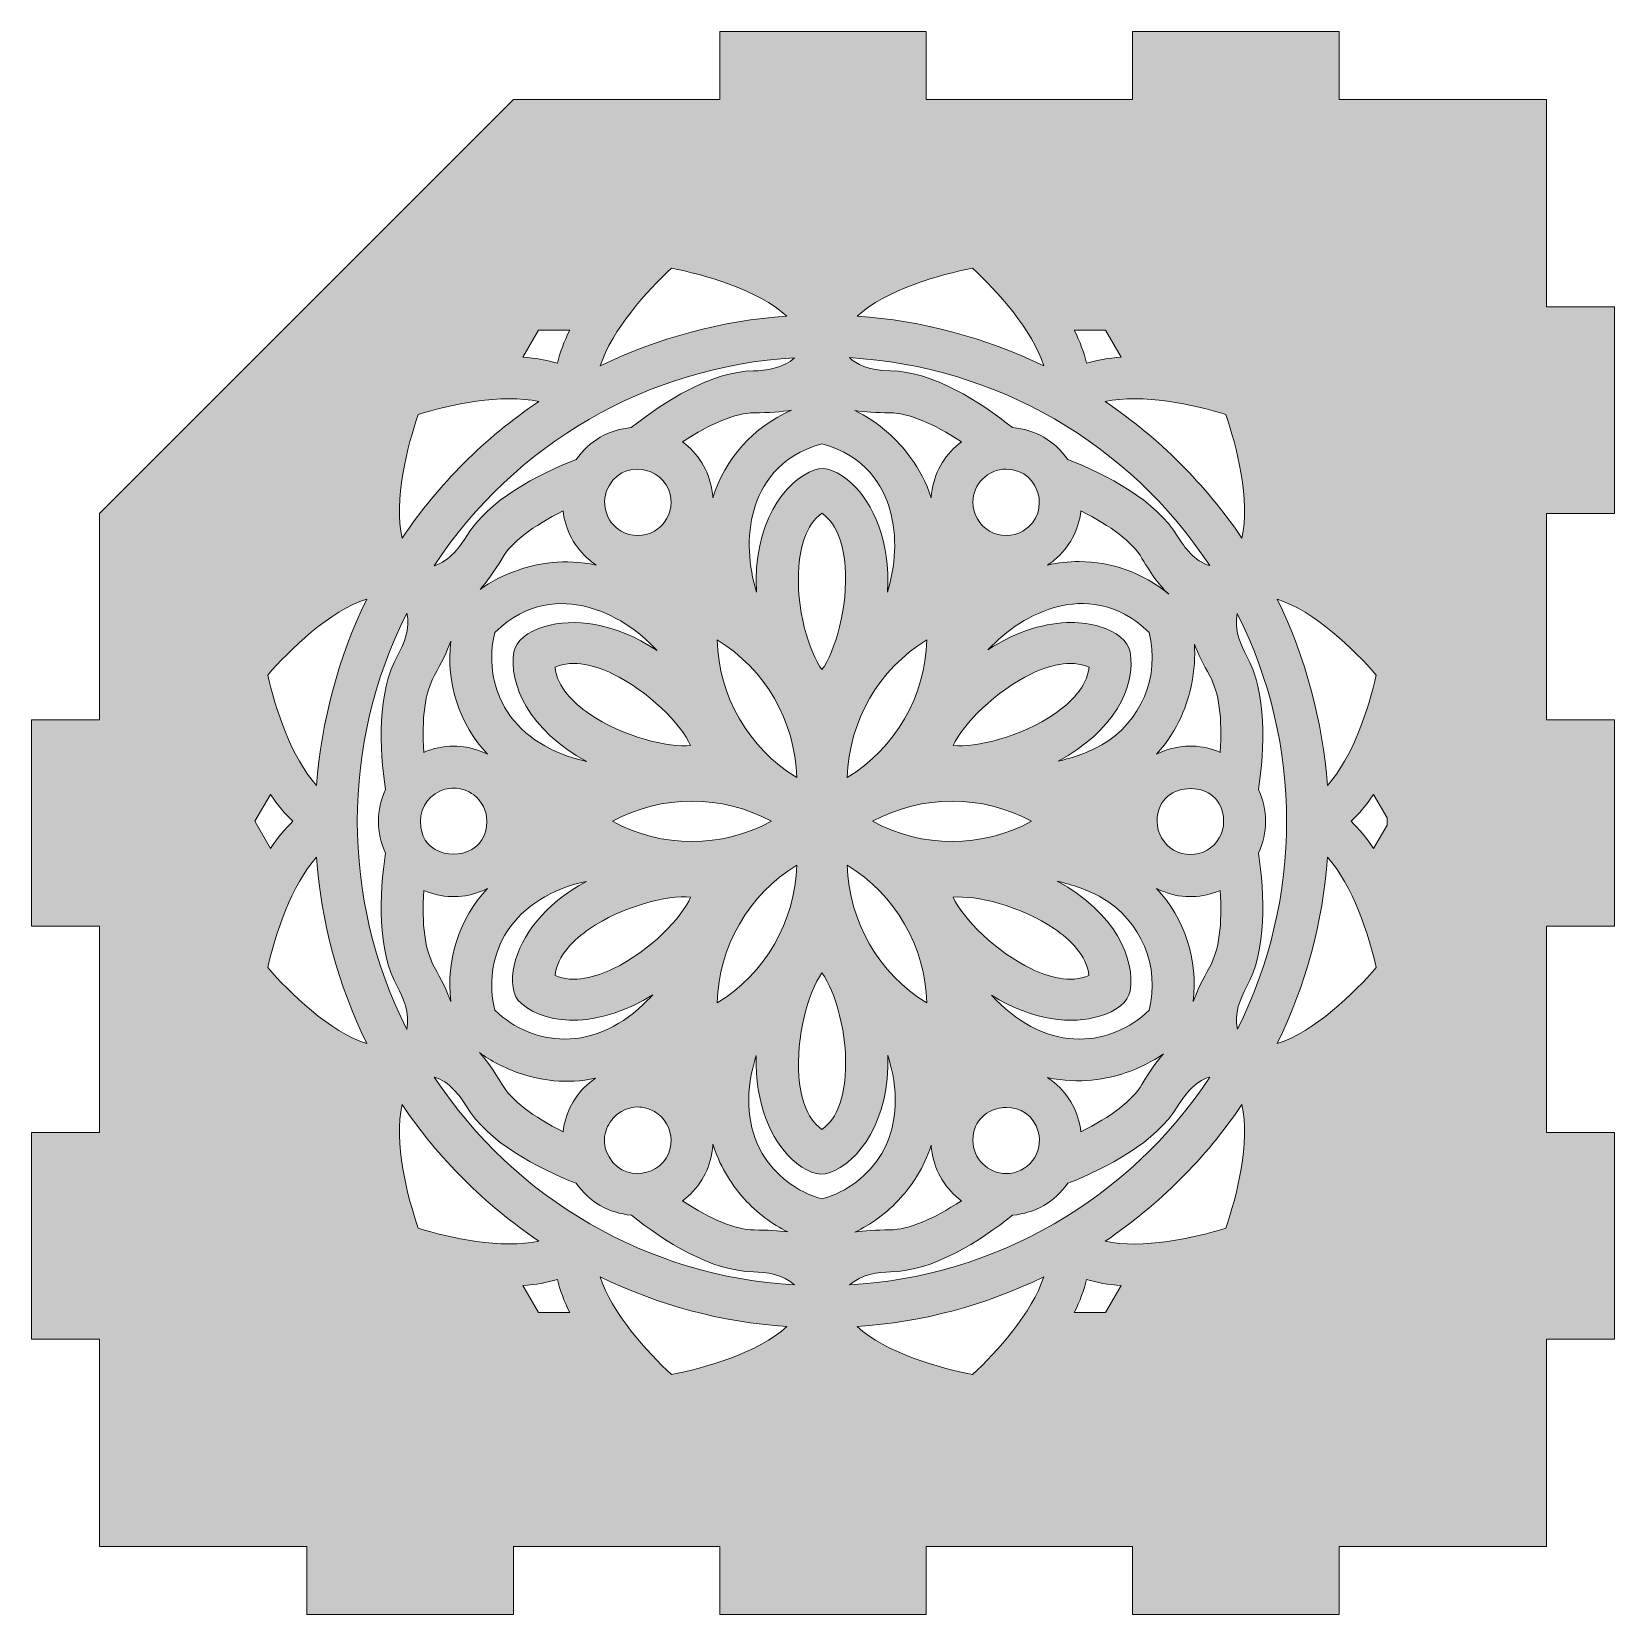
# Model space of a CAD drawing. Header units: inches. Extents: x 361 to 559, y 241 to 439.
import ezdxf

# ---------------------------------------------------------------- set-up
doc = ezdxf.new("R2010")
doc.units = ezdxf.units.IN
doc.header["$MEASUREMENT"] = 0
doc.layers.add('_U+0421_U+043B_U+043E_U+0439 1', color=7, linetype='Continuous')

msp = doc.modelspace()

# ---------------------------------------------------------------- hatches: boundary and pattern name
at = {"layer": '_U+0421_U+043B_U+043E_U+0439 1', "true_color": 0x1a1523}
h = msp.add_hatch(color=250, dxfattribs=at)
h.dxf.hatch_style = 2
h.paths.add_polyline_path([(559.03, 378.74), (559.03, 404.56), (550.54, 404.56), (550.54, 430.51), (524.59, 430.51), (524.59, 439.01), (498.76, 439.01), (498.76, 430.51), (472.94, 430.51), (472.94, 439.01), (447.12, 439.01), (447.12, 430.51), (421.29, 430.51), (369.52, 378.74), (369.52, 352.91), (361.03, 352.91), (361.03, 327.09), (369.52, 327.09), (369.52, 301.26), (361.03, 301.26), (361.03, 275.44), (369.52, 275.44), (369.52, 249.49), (395.47, 249.49), (395.47, 240.99), (421.29, 240.99), (421.29, 249.49), (447.12, 249.49), (447.12, 240.99), (472.94, 240.99), (472.94, 249.49), (498.76, 249.49), (498.76, 240.99), (524.59, 240.99), (524.59, 249.49), (550.54, 249.49), (550.54, 275.44), (559.03, 275.44), (559.03, 301.26), (550.54, 301.26), (550.54, 327.09), (559.03, 327.09), (559.03, 352.91), (550.54, 352.91), (550.54, 378.74)])
edge = h.paths.add_edge_path()
edge.add_spline(control_points=[(529.24, 358.5), (528.36, 354.51), (526.28, 348.1), (523.13, 344.68), (522.55, 352.72), (520.41, 360.69), (516.86, 367.99), (521.4, 366.61), (526.6, 361.59), (529.24, 358.5)], knot_values=[0, 0, 0, 0, 1, 1, 1, 2, 2, 2, 3, 3, 3, 3], degree=3, periodic=1)
edge = h.paths.add_edge_path()
edge.add_spline(control_points=[(510.41, 289.3), (506.51, 288.06), (499.9, 286.65), (495.35, 287.69), (502.08, 292.24), (507.92, 298.08), (512.44, 304.77), (513.52, 300.16), (511.77, 293.14), (510.41, 289.3)], knot_values=[0, 0, 0, 0, 1, 1, 1, 2, 2, 2, 3, 3, 3, 3], degree=3, periodic=1)
edge = h.paths.add_edge_path()
edge.add_spline(control_points=[(409.4, 289.3), (408.04, 293.14), (406.29, 300.16), (407.37, 304.77), (411.89, 298.08), (417.74, 292.23), (424.46, 287.7), (419.91, 286.67), (413.3, 288.07), (409.4, 289.3)], knot_values=[0, 0, 0, 0, 1, 1, 1, 2, 2, 2, 3, 3, 3, 3], degree=3, periodic=1)
edge = h.paths.add_edge_path()
edge.add_spline(control_points=[(409.4, 391.11), (413.3, 392.35), (419.92, 393.75), (424.46, 392.72), (417.68, 388.16), (411.95, 382.42), (407.37, 375.64), (406.29, 380.25), (408.04, 387.27), (409.4, 391.11)], knot_values=[0, 0, 0, 0, 1, 1, 1, 2, 2, 2, 3, 3, 3, 3], degree=3, periodic=1)
edge = h.paths.add_edge_path()
edge.add_spline(control_points=[(510.41, 391.11), (511.77, 387.27), (513.52, 380.25), (512.44, 375.64), (507.92, 382.33), (502.07, 388.18), (495.35, 392.72), (499.9, 393.74), (506.51, 392.35), (510.41, 391.11)], knot_values=[0, 0, 0, 0, 1, 1, 1, 2, 2, 2, 3, 3, 3, 3], degree=3, periodic=1)
edge = h.paths.add_edge_path()
edge.add_spline(control_points=[(501.75, 331.81), (502.08, 331.64), (502.41, 331.5), (502.76, 331.37), (505.08, 330.52), (507.53, 330.6), (509.73, 331.57), (510.01, 327.33), (509.56, 324.05), (508.41, 322), (507.53, 320.42), (506.84, 318.98), (506.35, 317.68), (506.98, 322.92), (505.27, 328.03), (501.75, 331.81)], knot_values=[0, 0, 0, 0, 1, 1, 1, 2, 2, 2, 3, 3, 3, 4, 4, 4, 5, 5, 5, 5], degree=3, periodic=1)
edge = h.paths.add_edge_path()
edge.add_spline(control_points=[(413.46, 317.68), (412.97, 318.98), (412.28, 320.42), (411.4, 322), (410.25, 324.05), (409.8, 327.33), (410.08, 331.57), (412.28, 330.61), (414.74, 330.52), (417.05, 331.37), (417.39, 331.5), (417.73, 331.64), (418.06, 331.81), (414.54, 328.03), (412.83, 322.92), (413.46, 317.68)], knot_values=[0, 0, 0, 0, 1, 1, 1, 2, 2, 2, 3, 3, 3, 4, 4, 4, 5, 5, 5, 5], degree=3, periodic=1)
edge = h.paths.add_edge_path()
edge.add_spline(control_points=[(418.05, 348.61), (417.73, 348.76), (417.4, 348.91), (417.06, 349.03), (416, 349.42), (414.9, 349.62), (413.81, 349.62), (412.53, 349.62), (411.27, 349.35), (410.08, 348.83), (409.8, 353.07), (410.25, 356.37), (411.4, 358.41), (412.28, 359.99), (412.97, 361.43), (413.46, 362.73), (412.83, 357.49), (414.54, 352.38), (418.05, 348.61)], knot_values=[0, 0, 0, 0, 1, 1, 1, 2, 2, 2, 3, 3, 3, 4, 4, 4, 5, 5, 5, 6, 6, 6, 6], degree=3, periodic=1)
edge = h.paths.add_edge_path()
edge.add_spline(control_points=[(506.49, 362.36), (506.96, 361.16), (507.61, 359.84), (508.41, 358.42), (509.56, 356.37), (510.01, 353.07), (509.73, 348.84), (507.53, 349.8), (505.07, 349.89), (502.75, 349.04), (502.41, 348.91), (502.08, 348.77), (501.77, 348.61), (504.55, 351.65), (505.68, 355.07), (506.13, 357.3), (506.5, 359.1), (506.59, 360.84), (506.49, 362.36)], knot_values=[0, 0, 0, 0, 1, 1, 1, 2, 2, 2, 3, 3, 3, 4, 4, 4, 5, 5, 5, 6, 6, 6, 6], degree=3, periodic=1)
edge = h.paths.add_edge_path()
edge.add_spline(control_points=[(492.07, 372.71), (490.76, 372.71), (489.43, 372.56), (488.12, 372.26), (488.41, 372.46), (488.7, 372.67), (488.97, 372.9), (490.87, 374.48), (492.02, 376.65), (492.29, 379.04), (496.1, 377.16), (498.73, 375.13), (499.93, 373.11), (501.19, 371), (502.23, 369.59), (503.28, 368.65), (500.03, 371.32), (496.08, 372.71), (492.07, 372.71)], knot_values=[0, 0, 0, 0, 1, 1, 1, 2, 2, 2, 3, 3, 3, 4, 4, 4, 5, 5, 5, 6, 6, 6, 6], degree=3, periodic=1)
edge = h.paths.add_edge_path()
edge.add_spline(control_points=[(489.47, 367.08), (492.43, 367.82), (496.78, 367.83), (500.82, 363.83), (502.23, 358.36), (499.83, 352.61), (494.9, 349.77), (493.29, 348.83), (491.35, 348.17), (489.45, 347.75), (496.28, 351.37), (499.25, 356.96), (498.45, 361.43), (498.21, 362.76), (496.77, 363.95), (494.59, 364.6), (493.55, 364.91), (492.36, 365.08), (491.06, 365.08), (488.04, 365.08), (484.41, 364.12), (480.66, 361.66), (482.93, 364.11), (486.05, 366.24), (489.47, 367.08)], knot_values=[0, 0, 0, 0, 1, 1, 1, 2, 2, 2, 3, 3, 3, 4, 4, 4, 5, 5, 5, 6, 6, 6, 7, 7, 7, 8, 8, 8, 8], degree=3, periodic=1)
edge = h.paths.add_edge_path()
edge.add_spline(control_points=[(485.03, 376.52), (483.73, 375.77), (482.18, 375.77), (480.87, 376.52), (479.57, 377.27), (478.79, 378.62), (478.79, 380.12), (478.79, 382.41), (480.65, 384.27), (482.95, 384.27), (485.29, 384.27), (486.56, 382.62), (486.94, 381.2), (487.33, 379.77), (487.05, 377.69), (485.03, 376.52)], knot_values=[0, 0, 0, 0, 1, 1, 1, 2, 2, 2, 3, 3, 3, 4, 4, 4, 5, 5, 5, 5], degree=3, periodic=1)
edge = h.paths.add_edge_path()
edge.add_spline(control_points=[(486.1, 358.68), (488.15, 359.65), (490.99, 360.54), (493.31, 359.48), (493.07, 356.99), (490.92, 354.99), (489.08, 353.71), (484.8, 350.74), (479.07, 349.4), (476.33, 349.7), (477.48, 352.33), (481.73, 356.59), (486.1, 358.68)], knot_values=[0, 0, 0, 0, 1, 1, 1, 2, 2, 2, 3, 3, 3, 4, 4, 4, 4], degree=3, periodic=1)
edge = h.paths.add_edge_path()
edge.add_spline(control_points=[(466.24, 340.21), (472.46, 343.58), (479.94, 343.57), (486.11, 340.21), (479.94, 336.85), (472.47, 336.84), (466.24, 340.21)], knot_values=[0, 0, 0, 0, 1, 1, 1, 2, 2, 2, 2], degree=3, periodic=1)
edge = h.paths.add_edge_path()
edge.add_spline(control_points=[(473.01, 317.51), (466.99, 321.18), (463.26, 327.65), (463.07, 334.72), (469.1, 331.01), (472.83, 324.54), (473.01, 317.51)], knot_values=[0, 0, 0, 0, 1, 1, 1, 2, 2, 2, 2], degree=3, periodic=1)
edge = h.paths.add_edge_path()
edge.add_spline(control_points=[(463.07, 345.69), (463.26, 352.76), (466.99, 359.23), (473.01, 362.9), (472.83, 355.87), (469.1, 349.4), (463.07, 345.69)], knot_values=[0, 0, 0, 0, 1, 1, 1, 2, 2, 2, 2], degree=3, periodic=1)
edge = h.paths.add_edge_path()
edge.add_spline(control_points=[(473.68, 381.72), (473.62, 381.37), (473.58, 381.02), (473.56, 380.68), (472.32, 384.58), (469.93, 387.26), (468.24, 388.76), (466.86, 389.99), (465.4, 390.93), (464.03, 391.6), (465.25, 391.42), (466.69, 391.34), (468.39, 391.32), (470.74, 391.29), (473.81, 390.03), (477.34, 387.67), (475.41, 386.24), (474.1, 384.15), (473.68, 381.72)], knot_values=[0, 0, 0, 0, 1, 1, 1, 2, 2, 2, 3, 3, 3, 4, 4, 4, 5, 5, 5, 6, 6, 6, 6], degree=3, periodic=1)
edge = h.paths.add_edge_path()
edge.add_spline(control_points=[(468.39, 379.23), (469.37, 375.85), (469.09, 372.09), (468.1, 368.9), (468.47, 375.32), (466.3, 379.96), (463.67, 382.45), (462.02, 384), (460.29, 384.65), (459.02, 384.2), (455.2, 382.82), (451.22, 377.4), (451.71, 368.89), (450.72, 372.08), (450.43, 375.85), (451.41, 379.24), (452.26, 382.18), (454.42, 385.96), (459.9, 387.45), (465.38, 385.96), (467.54, 382.17), (468.39, 379.23)], knot_values=[0, 0, 0, 0, 1, 1, 1, 2, 2, 2, 3, 3, 3, 4, 4, 4, 5, 5, 5, 6, 6, 6, 7, 7, 7, 7], degree=3, periodic=1)
edge = h.paths.add_edge_path()
edge.add_spline(control_points=[(459.9, 321.24), (461.52, 319.05), (463.22, 313.54), (462.8, 308.29), (462.62, 306.02), (461.97, 303.12), (459.9, 301.65), (457.84, 303.12), (457.19, 306.02), (457.01, 308.28), (456.63, 313.11), (458.2, 318.93), (459.9, 321.24)], knot_values=[0, 0, 0, 0, 1, 1, 1, 2, 2, 2, 3, 3, 3, 4, 4, 4, 4], degree=3, periodic=1)
edge = h.paths.add_edge_path()
edge.add_spline(control_points=[(457.01, 372.13), (457.18, 374.39), (457.84, 377.29), (459.9, 378.77), (461.97, 377.29), (462.62, 374.4), (462.8, 372.14), (463.21, 366.98), (461.49, 361.39), (459.9, 359.19), (458.29, 361.38), (456.59, 366.88), (457.01, 372.13)], knot_values=[0, 0, 0, 0, 1, 1, 1, 2, 2, 2, 3, 3, 3, 4, 4, 4, 4], degree=3, periodic=1)
edge = h.paths.add_edge_path()
edge.add_spline(control_points=[(456.74, 334.72), (456.55, 327.65), (452.82, 321.18), (446.8, 317.51), (446.97, 324.54), (450.71, 331.01), (456.74, 334.72)], knot_values=[0, 0, 0, 0, 1, 1, 1, 2, 2, 2, 2], degree=3, periodic=1)
edge = h.paths.add_edge_path()
edge.add_spline(control_points=[(433.7, 340.21), (439.89, 343.58), (447.36, 343.59), (453.57, 340.21), (447.35, 336.84), (439.87, 336.84), (433.7, 340.21)], knot_values=[0, 0, 0, 0, 1, 1, 1, 2, 2, 2, 2], degree=3, periodic=1)
edge = h.paths.add_edge_path()
edge.add_spline(control_points=[(446.8, 362.9), (452.82, 359.23), (456.55, 352.76), (456.74, 345.69), (450.71, 349.39), (446.97, 355.86), (446.8, 362.9)], knot_values=[0, 0, 0, 0, 1, 1, 1, 2, 2, 2, 2], degree=3, periodic=1)
edge = h.paths.add_edge_path()
edge.add_spline(control_points=[(446.25, 380.67), (446.23, 381.02), (446.19, 381.37), (446.13, 381.72), (445.71, 384.15), (444.4, 386.24), (442.47, 387.67), (446, 390.03), (449.07, 391.29), (451.42, 391.32), (453.28, 391.34), (454.82, 391.44), (456.11, 391.66), (451.3, 389.58), (447.76, 385.56), (446.25, 380.67)], knot_values=[0, 0, 0, 0, 1, 1, 1, 2, 2, 2, 3, 3, 3, 4, 4, 4, 5, 5, 5, 5], degree=3, periodic=1)
edge = h.paths.add_edge_path()
edge.add_spline(control_points=[(443.47, 349.7), (440.76, 349.42), (435.02, 350.74), (430.74, 353.7), (428.89, 354.98), (426.74, 356.98), (426.51, 359.48), (428.82, 360.54), (431.66, 359.65), (433.71, 358.67), (438.08, 356.59), (442.33, 352.33), (443.47, 349.7)], knot_values=[0, 0, 0, 0, 1, 1, 1, 2, 2, 2, 3, 3, 3, 4, 4, 4, 4], degree=3, periodic=1)
edge = h.paths.add_edge_path()
edge.add_spline(control_points=[(438.94, 376.52), (437.64, 375.77), (436.08, 375.77), (434.78, 376.52), (432.8, 377.66), (432.12, 380.21), (433.26, 382.2), (434.43, 384.23), (436.52, 384.5), (437.94, 384.12), (439.36, 383.74), (441.02, 382.46), (441.02, 380.12), (441.02, 378.62), (440.24, 377.27), (438.94, 376.52)], knot_values=[0, 0, 0, 0, 1, 1, 1, 2, 2, 2, 3, 3, 3, 4, 4, 4, 5, 5, 5, 5], degree=3, periodic=1)
edge = h.paths.add_edge_path()
edge.add_spline(control_points=[(439.27, 361.58), (433.86, 365.17), (428.72, 365.63), (425.22, 364.59), (423.04, 363.94), (421.6, 362.76), (421.36, 361.43), (420.66, 357.53), (423.24, 351.55), (430.47, 347.71), (430.2, 347.77), (429.93, 347.83), (429.66, 347.9), (425.31, 349.02), (422.03, 351.3), (420.2, 354.5), (418.6, 357.27), (418.17, 360.65), (418.99, 363.83), (423.02, 367.83), (427.39, 367.81), (430.37, 367.07), (433.88, 366.2), (437.01, 364.06), (439.27, 361.58)], knot_values=[0, 0, 0, 0, 1, 1, 1, 2, 2, 2, 3, 3, 3, 4, 4, 4, 5, 5, 5, 6, 6, 6, 7, 7, 7, 8, 8, 8, 8], degree=3, periodic=1)
edge = h.paths.add_edge_path()
edge.add_spline(control_points=[(422.02, 371.69), (420.13, 371.06), (418.45, 370.17), (417.13, 369.23), (417.98, 370.15), (418.86, 371.39), (419.88, 373.11), (421.08, 375.13), (423.71, 377.16), (427.52, 379.04), (427.79, 376.65), (428.95, 374.48), (430.84, 372.89), (431.11, 372.67), (431.39, 372.46), (431.67, 372.27), (427.67, 373.15), (424.17, 372.42), (422.02, 371.69)], knot_values=[0, 0, 0, 0, 1, 1, 1, 2, 2, 2, 3, 3, 3, 4, 4, 4, 5, 5, 5, 6, 6, 6, 6], degree=3, periodic=1)
edge = h.paths.add_edge_path()
edge.add_spline(control_points=[(412.74, 344.22), (413.1, 344.32), (413.47, 344.37), (413.83, 344.37), (414.73, 344.37), (415.6, 344.07), (416.34, 343.51), (417.38, 342.71), (417.98, 341.51), (417.98, 340.21), (417.97, 338.2), (416.94, 337.18), (416.08, 336.68), (414.71, 335.9), (412.88, 335.9), (411.53, 336.68), (410.68, 337.17), (409.66, 338.19), (409.66, 340.21), (409.66, 340.21), (409.66, 340.21), (409.66, 340.21), (409.66, 342.09), (410.93, 343.74), (412.74, 344.22)], knot_values=[0, 0, 0, 0, 1, 1, 1, 2, 2, 2, 3, 3, 3, 4, 4, 4, 5, 5, 5, 6, 6, 6, 7, 7, 7, 8, 8, 8, 8], degree=3, periodic=1)
edge = h.paths.add_edge_path()
edge.add_spline(control_points=[(422.14, 308.67), (424.62, 307.84), (427.92, 307.27), (431.58, 308.08), (431.32, 307.9), (431.07, 307.71), (430.82, 307.51), (428.93, 305.93), (427.78, 303.76), (427.52, 301.38), (423.71, 303.25), (421.08, 305.29), (419.88, 307.3), (418.83, 309.07), (417.93, 310.34), (417.05, 311.27), (418.43, 310.27), (420.19, 309.33), (422.14, 308.67)], knot_values=[0, 0, 0, 0, 1, 1, 1, 2, 2, 2, 3, 3, 3, 4, 4, 4, 5, 5, 5, 6, 6, 6, 6], degree=3, periodic=1)
edge = h.paths.add_edge_path()
edge.add_spline(control_points=[(427.7, 312.96), (427.69, 312.96), (427.68, 312.96), (427.68, 312.96), (424.48, 312.97), (421.33, 314.29), (418.99, 316.58), (418.17, 319.76), (418.6, 323.14), (420.19, 325.91), (422.03, 329.11), (425.3, 331.39), (429.63, 332.51), (429.9, 332.57), (430.17, 332.64), (430.44, 332.69), (425.05, 329.82), (422.26, 325.78), (421.44, 322.36), (420.91, 320.16), (421.22, 318.32), (422.25, 317.44), (422.25, 317.44), (422.25, 317.44), (422.25, 317.44), (425.78, 314.47), (432.25, 314.46), (438.74, 318.52), (438.54, 318.29), (438.33, 318.07), (438.13, 317.86), (434.99, 314.66), (431.38, 312.96), (427.7, 312.96)], knot_values=[0, 0, 0, 0, 1, 1, 1, 2, 2, 2, 3, 3, 3, 4, 4, 4, 5, 5, 5, 6, 6, 6, 7, 7, 7, 8, 8, 8, 9, 9, 9, 10, 10, 10, 11, 11, 11, 11], degree=3, periodic=1)
edge = h.paths.add_edge_path()
edge.add_spline(control_points=[(433.93, 303.22), (434.61, 303.9), (435.66, 304.47), (436.87, 304.47), (437.53, 304.47), (438.23, 304.31), (438.94, 303.89), (440.22, 303.15), (441.02, 301.77), (441.02, 300.29), (441.02, 297.96), (439.44, 296.7), (437.96, 296.3), (436.52, 295.92), (434.43, 296.19), (433.26, 298.22), (432.09, 300.25), (432.89, 302.18), (433.93, 303.22)], knot_values=[0, 0, 0, 0, 1, 1, 1, 2, 2, 2, 3, 3, 3, 4, 4, 4, 5, 5, 5, 6, 6, 6, 6], degree=3, periodic=1)
edge = h.paths.add_edge_path()
edge.add_spline(control_points=[(433.72, 321.74), (431.67, 320.76), (428.82, 319.88), (426.51, 320.93), (426.76, 323.45), (428.94, 325.47), (430.81, 326.75), (434.8, 329.5), (440.62, 331.05), (443.47, 330.72), (442.39, 328.23), (438.47, 324), (433.72, 321.74)], knot_values=[0, 0, 0, 0, 1, 1, 1, 2, 2, 2, 3, 3, 3, 4, 4, 4, 4], degree=3, periodic=1)
edge = h.paths.add_edge_path()
edge.add_spline(control_points=[(446.13, 298.69), (446.19, 299.06), (446.23, 299.43), (446.26, 299.8), (447.03, 297.32), (448.35, 295.01), (450.16, 292.99), (451.75, 291.23), (453.7, 289.79), (455.61, 288.84), (454.43, 289), (453.05, 289.07), (451.42, 289.09), (449.07, 289.12), (446, 290.38), (442.47, 292.74), (444.4, 294.17), (445.71, 296.26), (446.13, 298.69)], knot_values=[0, 0, 0, 0, 1, 1, 1, 2, 2, 2, 3, 3, 3, 4, 4, 4, 5, 5, 5, 6, 6, 6, 6], degree=3, periodic=1)
edge = h.paths.add_edge_path()
edge.add_spline(control_points=[(452.43, 298.67), (450.58, 301.86), (450.24, 305.83), (451.44, 310.15), (451.51, 310.4), (451.59, 310.66), (451.68, 310.93), (451.47, 304.8), (453.59, 300.36), (456.15, 297.93), (457.78, 296.4), (459.52, 295.76), (460.8, 296.22), (464.52, 297.56), (468.4, 302.77), (468.13, 310.94), (468.22, 310.67), (468.3, 310.41), (468.37, 310.16), (469.57, 305.83), (469.23, 301.86), (467.38, 298.67), (465.78, 295.91), (463.07, 293.84), (459.9, 292.96), (456.74, 293.84), (454.03, 295.91), (452.43, 298.67)], knot_values=[0, 0, 0, 0, 1, 1, 1, 2, 2, 2, 3, 3, 3, 4, 4, 4, 5, 5, 5, 6, 6, 6, 7, 7, 7, 8, 8, 8, 9, 9, 9, 9], degree=3, periodic=1)
edge = h.paths.add_edge_path()
edge.add_spline(control_points=[(469.77, 293.13), (471.16, 294.68), (472.67, 296.85), (473.56, 299.69), (473.58, 299.36), (473.62, 299.03), (473.68, 298.69), (474.1, 296.26), (475.41, 294.17), (477.34, 292.75), (473.81, 290.39), (470.74, 289.13), (468.39, 289.1), (466.68, 289.07), (465.24, 288.99), (464.02, 288.81), (465.93, 289.73), (468, 291.17), (469.77, 293.13)], knot_values=[0, 0, 0, 0, 1, 1, 1, 2, 2, 2, 3, 3, 3, 4, 4, 4, 5, 5, 5, 6, 6, 6, 6], degree=3, periodic=1)
edge = h.paths.add_edge_path()
edge.add_spline(control_points=[(476.33, 330.71), (479.03, 330.99), (484.74, 329.68), (489.01, 326.75), (490.87, 325.47), (493.05, 323.45), (493.3, 320.93), (490.99, 319.88), (488.15, 320.76), (486.11, 321.74), (481.73, 323.82), (477.48, 328.08), (476.33, 330.71)], knot_values=[0, 0, 0, 0, 1, 1, 1, 2, 2, 2, 3, 3, 3, 4, 4, 4, 4], degree=3, periodic=1)
edge = h.paths.add_edge_path()
edge.add_spline(control_points=[(482.4, 304.38), (482.59, 304.41), (482.79, 304.42), (482.99, 304.42), (484.64, 304.42), (486.39, 303.52), (486.96, 301.37), (487.3, 300.11), (487.04, 298.8), (486.25, 297.77), (485.45, 296.73), (484.25, 296.14), (482.95, 296.14), (480.65, 296.14), (478.79, 298), (478.79, 300.29), (478.79, 302.96), (480.73, 304.16), (482.4, 304.38)], knot_values=[0, 0, 0, 0, 1, 1, 1, 2, 2, 2, 3, 3, 3, 4, 4, 4, 5, 5, 5, 6, 6, 6, 6], degree=3, periodic=1)
edge = h.paths.add_edge_path()
edge.add_spline(control_points=[(481.67, 317.88), (481.49, 318.06), (481.3, 318.26), (481.11, 318.47), (486.32, 315.2), (491.24, 314.81), (494.62, 315.82), (496.78, 316.46), (498.21, 317.64), (498.45, 318.98), (499.15, 322.89), (496.57, 328.86), (489.34, 332.71), (491.24, 332.29), (493.21, 331.62), (494.9, 330.65), (499.83, 327.8), (502.23, 322.05), (500.82, 316.58), (498.48, 314.28), (495.33, 312.97), (492.13, 312.96), (492.13, 312.96), (492.12, 312.96), (492.12, 312.96), (488.43, 312.96), (484.82, 314.66), (481.67, 317.88)], knot_values=[0, 0, 0, 0, 1, 1, 1, 2, 2, 2, 3, 3, 3, 4, 4, 4, 5, 5, 5, 6, 6, 6, 7, 7, 7, 8, 8, 8, 9, 9, 9, 9], degree=3, periodic=1)
edge = h.paths.add_edge_path()
edge.add_spline(control_points=[(497.84, 308.73), (499.59, 309.32), (501.26, 310.17), (502.62, 311.11), (501.78, 310.2), (500.92, 308.98), (499.93, 307.3), (498.73, 305.29), (496.1, 303.25), (492.29, 301.37), (492.02, 303.76), (490.86, 305.93), (488.97, 307.52), (488.69, 307.75), (488.41, 307.96), (488.12, 308.15), (492.14, 307.26), (495.68, 308.01), (497.84, 308.73)], knot_values=[0, 0, 0, 0, 1, 1, 1, 2, 2, 2, 3, 3, 3, 4, 4, 4, 5, 5, 5, 6, 6, 6, 6], degree=3, periodic=1)
edge = h.paths.add_edge_path()
edge.add_spline(control_points=[(508.08, 336.61), (506.77, 335.86), (505.21, 335.86), (503.91, 336.61), (502.63, 337.34), (501.84, 338.72), (501.83, 340.21), (501.84, 343.05), (503.94, 344.31), (506.01, 344.31), (506.01, 344.31), (506.02, 344.31), (506.02, 344.31), (508.08, 344.31), (510.15, 343.04), (510.15, 340.2), (510.15, 338.71), (509.37, 337.36), (508.08, 336.61)], knot_values=[0, 0, 0, 0, 1, 1, 1, 2, 2, 2, 3, 3, 3, 4, 4, 4, 5, 5, 5, 6, 6, 6, 6], degree=3, periodic=1)
edge = h.paths.add_edge_path()
edge.add_spline(control_points=[(508.41, 372.2), (506.54, 372.73), (505.18, 374.56), (504.44, 375.8), (501.7, 380.39), (495.5, 383.59), (490.64, 385.49), (489.04, 387.81), (486.56, 389.24), (483.75, 389.47), (479.67, 392.72), (473.8, 396.5), (468.46, 396.57), (465.66, 396.61), (464.15, 397.44), (463.34, 398.22), (481.71, 397.12), (498.31, 387.54), (508.41, 372.2)], knot_values=[0, 0, 0, 0, 1, 1, 1, 2, 2, 2, 3, 3, 3, 4, 4, 4, 5, 5, 5, 6, 6, 6, 6], degree=3, periodic=1)
edge = h.paths.add_edge_path()
edge.add_spline(control_points=[(451.35, 396.57), (446.01, 396.5), (440.13, 392.72), (436.05, 389.47), (433.25, 389.24), (430.77, 387.81), (429.16, 385.49), (424.31, 383.59), (418.11, 380.39), (415.37, 375.79), (414.76, 374.77), (413.33, 372.73), (411.38, 372.19), (421.48, 387.53), (438.08, 397.11), (456.46, 398.21), (455.09, 396.86), (452.8, 396.59), (451.35, 396.57)], knot_values=[0, 0, 0, 0, 1, 1, 1, 2, 2, 2, 3, 3, 3, 4, 4, 4, 5, 5, 5, 6, 6, 6, 6], degree=3, periodic=1)
edge = h.paths.add_edge_path()
edge.add_spline(control_points=[(407.95, 366.25), (408.45, 364.38), (407.53, 362.26), (406.82, 360.98), (406.82, 360.98), (406.82, 360.98), (406.82, 360.98), (404.21, 356.31), (404.54, 349.34), (405.31, 344.18), (404.12, 341.64), (404.12, 338.78), (405.31, 336.23), (404.54, 331.07), (404.21, 324.1), (406.82, 319.43), (407.4, 318.4), (408.44, 316.15), (407.95, 314.18), (399.71, 330.63), (399.71, 349.8), (407.95, 366.25)], knot_values=[0, 0, 0, 0, 1, 1, 1, 2, 2, 2, 3, 3, 3, 4, 4, 4, 5, 5, 5, 6, 6, 6, 7, 7, 7, 7], degree=3, periodic=1)
edge = h.paths.add_edge_path()
edge.add_spline(control_points=[(411.4, 308.21), (413.27, 307.68), (414.63, 305.85), (415.37, 304.62), (418.11, 300.03), (424.31, 296.83), (429.16, 294.92), (430.77, 292.6), (433.25, 291.17), (436.06, 290.94), (440.14, 287.69), (446.01, 283.92), (451.35, 283.84), (452.81, 283.82), (455.1, 283.55), (456.47, 282.2), (438.13, 283.28), (421.53, 292.86), (411.4, 308.21)], knot_values=[0, 0, 0, 0, 1, 1, 1, 2, 2, 2, 3, 3, 3, 4, 4, 4, 5, 5, 5, 6, 6, 6, 6], degree=3, periodic=1)
edge = h.paths.add_edge_path()
edge.add_spline(control_points=[(468.46, 283.84), (473.8, 283.92), (479.67, 287.69), (483.75, 290.94), (486.56, 291.17), (489.03, 292.6), (490.64, 294.92), (495.5, 296.83), (501.7, 300.03), (504.44, 304.62), (505.05, 305.64), (506.47, 307.67), (508.42, 308.22), (498.29, 292.87), (481.69, 283.29), (463.36, 282.2), (464.74, 283.55), (467.02, 283.83), (468.46, 283.84)], knot_values=[0, 0, 0, 0, 1, 1, 1, 2, 2, 2, 3, 3, 3, 4, 4, 4, 5, 5, 5, 6, 6, 6, 6], degree=3, periodic=1)
edge = h.paths.add_edge_path()
edge.add_spline(control_points=[(511.87, 314.2), (511.39, 316.08), (512.29, 318.18), (512.99, 319.43), (515.6, 324.09), (515.27, 331.07), (514.5, 336.23), (515.69, 338.77), (515.69, 341.64), (514.5, 344.18), (515.27, 349.34), (515.6, 356.32), (512.99, 360.98), (512.41, 362.02), (511.36, 364.26), (511.86, 366.23), (520.09, 349.79), (520.09, 330.63), (511.87, 314.2)], knot_values=[0, 0, 0, 0, 1, 1, 1, 2, 2, 2, 3, 3, 3, 4, 4, 4, 5, 5, 5, 6, 6, 6, 6], degree=3, periodic=1)
edge = h.paths.add_edge_path()
edge.add_spline(control_points=[(495.38, 401.65), (495.38, 401.65), (497.33, 398.27), (497.33, 398.27), (495.74, 398.17), (494.29, 397.92), (493, 397.53), (492.69, 398.84), (492.18, 400.22), (491.47, 401.65), (491.47, 401.65), (495.38, 401.65), (495.38, 401.65)], knot_values=[0, 0, 0, 0, 1, 1, 1, 2, 2, 2, 3, 3, 3, 4, 4, 4, 4], degree=3, periodic=1)
edge = h.paths.add_edge_path()
edge.add_spline(control_points=[(487.65, 397.19), (480.38, 400.72), (472.4, 402.85), (464.32, 403.42), (467.78, 406.66), (474.73, 408.66), (478.73, 409.4), (481.75, 406.65), (486.26, 401.64), (487.65, 397.19)], knot_values=[0, 0, 0, 0, 1, 1, 1, 2, 2, 2, 3, 3, 3, 3], degree=3, periodic=1)
edge = h.paths.add_edge_path()
edge.add_spline(control_points=[(441.08, 409.4), (445.08, 408.66), (452.04, 406.67), (455.49, 403.42), (447.41, 402.86), (439.43, 400.72), (432.17, 397.19), (433.56, 401.64), (438.06, 406.64), (441.08, 409.4)], knot_values=[0, 0, 0, 0, 1, 1, 1, 2, 2, 2, 3, 3, 3, 3], degree=3, periodic=1)
edge = h.paths.add_edge_path()
edge.add_spline(control_points=[(424.43, 401.65), (424.43, 401.65), (428.34, 401.65), (428.34, 401.65), (427.63, 400.22), (427.12, 398.84), (426.81, 397.53), (425.52, 397.92), (424.07, 398.17), (422.48, 398.27), (422.48, 398.27), (424.43, 401.65), (424.43, 401.65)], knot_values=[0, 0, 0, 0, 1, 1, 1, 2, 2, 2, 3, 3, 3, 4, 4, 4, 4], degree=3, periodic=1)
edge = h.paths.add_edge_path()
edge.add_spline(control_points=[(402.95, 367.99), (399.4, 360.71), (397.26, 352.73), (396.68, 344.68), (393.53, 348.1), (391.45, 354.51), (390.57, 358.5), (393.21, 361.6), (398.42, 366.63), (402.95, 367.99)], knot_values=[0, 0, 0, 0, 1, 1, 1, 2, 2, 2, 3, 3, 3, 3], degree=3, periodic=1)
edge = h.paths.add_edge_path()
edge.add_spline(control_points=[(390.9, 343.58), (391.79, 342.26), (392.73, 341.13), (393.72, 340.21), (392.73, 339.28), (391.78, 338.15), (390.9, 336.83), (390.9, 336.83), (388.95, 340.21), (388.95, 340.21), (388.95, 340.21), (390.9, 343.58), (390.9, 343.58)], knot_values=[0, 0, 0, 0, 1, 1, 1, 2, 2, 2, 3, 3, 3, 4, 4, 4, 4], degree=3, periodic=1)
edge = h.paths.add_edge_path()
edge.add_spline(control_points=[(390.57, 321.92), (391.45, 325.9), (393.53, 332.31), (396.68, 335.73), (397.25, 327.62), (399.35, 319.79), (402.95, 312.42), (398.42, 313.79), (393.21, 318.82), (390.57, 321.92)], knot_values=[0, 0, 0, 0, 1, 1, 1, 2, 2, 2, 3, 3, 3, 3], degree=3, periodic=1)
edge = h.paths.add_edge_path()
edge.add_spline(control_points=[(424.43, 278.76), (424.43, 278.76), (422.48, 282.14), (422.48, 282.14), (424.07, 282.24), (425.52, 282.49), (426.81, 282.89), (427.12, 281.57), (427.63, 280.19), (428.34, 278.76), (428.34, 278.76), (424.43, 278.76), (424.43, 278.76), (424.43, 278.76), (424.43, 278.76), (424.43, 278.76)], knot_values=[0, 0, 0, 0, 1, 1, 1, 2, 2, 2, 3, 3, 3, 4, 4, 4, 5, 5, 5, 5], degree=3, periodic=1)
edge = h.paths.add_edge_path()
edge.add_spline(control_points=[(432.16, 283.22), (439.47, 279.66), (447.29, 277.57), (455.49, 276.99), (452.04, 273.75), (445.08, 271.75), (441.08, 271.01), (438.06, 273.77), (433.55, 278.77), (432.16, 283.22)], knot_values=[0, 0, 0, 0, 1, 1, 1, 2, 2, 2, 3, 3, 3, 3], degree=3, periodic=1)
edge = h.paths.add_edge_path()
edge.add_spline(control_points=[(478.73, 271.01), (474.73, 271.75), (467.77, 273.75), (464.32, 276.99), (472.52, 277.57), (480.35, 279.66), (487.64, 283.22), (486.25, 278.77), (481.75, 273.77), (478.73, 271.01)], knot_values=[0, 0, 0, 0, 1, 1, 1, 2, 2, 2, 3, 3, 3, 3], degree=3, periodic=1)
edge = h.paths.add_edge_path()
edge.add_spline(control_points=[(495.38, 278.76), (495.38, 278.76), (491.47, 278.76), (491.47, 278.76), (492.18, 280.19), (492.69, 281.57), (493, 282.89), (494.29, 282.49), (495.74, 282.24), (497.33, 282.14), (497.33, 282.14), (495.38, 278.76), (495.38, 278.76)], knot_values=[0, 0, 0, 0, 1, 1, 1, 2, 2, 2, 3, 3, 3, 4, 4, 4, 4], degree=3, periodic=1)
edge = h.paths.add_edge_path()
edge.add_spline(control_points=[(516.86, 312.42), (520.46, 319.79), (522.56, 327.61), (523.13, 335.73), (526.28, 332.31), (528.36, 325.9), (529.24, 321.92), (526.6, 318.82), (521.39, 313.79), (516.86, 312.42)], knot_values=[0, 0, 0, 0, 1, 1, 1, 2, 2, 2, 3, 3, 3, 3], degree=3, periodic=1)
edge = h.paths.add_edge_path()
edge.add_spline(control_points=[(530.59, 339.75), (530.59, 339.75), (528.91, 336.83), (528.91, 336.83), (528.02, 338.15), (527.08, 339.28), (526.09, 340.21), (527.08, 341.13), (528.02, 342.26), (528.91, 343.58), (528.91, 343.58), (530.59, 340.66), (530.59, 340.66), (530.59, 340.66), (530.59, 339.75), (530.59, 339.75)], knot_values=[0, 0, 0, 0, 1, 1, 1, 2, 2, 2, 3, 3, 3, 4, 4, 4, 5, 5, 5, 5], degree=3, periodic=1)

# ---------------------------------------------------------------- linework, layer by layer
at = {"layer": '_U+0421_U+043B_U+043E_U+0439 1', "lineweight": 0}
msp.add_lwpolyline([(559.03, 378.74), (559.03, 404.56), (550.54, 404.56), (550.54, 430.51), (524.59, 430.51), (524.59, 439.01), (498.76, 439.01), (498.76, 430.51), (472.94, 430.51), (472.94, 439.01), (447.12, 439.01), (447.12, 430.51), (421.29, 430.51), (369.52, 378.74), (369.52, 352.91), (361.03, 352.91), (361.03, 327.09), (369.52, 327.09), (369.52, 301.26), (361.03, 301.26), (361.03, 275.44), (369.52, 275.44), (369.52, 249.49), (395.47, 249.49), (395.47, 240.99), (421.29, 240.99), (421.29, 249.49), (447.12, 249.49), (447.12, 240.99), (472.94, 240.99), (472.94, 249.49), (498.76, 249.49), (498.76, 240.99), (524.59, 240.99), (524.59, 249.49), (550.54, 249.49), (550.54, 275.44), (559.03, 275.44), (559.03, 301.26), (550.54, 301.26), (550.54, 327.09), (559.03, 327.09), (559.03, 352.91), (550.54, 352.91), (550.54, 378.74), (559.03, 378.74)], dxfattribs=at)
for points, knots in [([(441.08, 409.4), (445.08, 408.66), (452.04, 406.67), (455.49, 403.42), (447.41, 402.86), (439.43, 400.72), (432.17, 397.19), (433.56, 401.64), (438.06, 406.64), (441.08, 409.4)], [0, 0, 0, 0, 1, 1, 1, 2, 2, 2, 3, 3, 3, 3]), ([(487.65, 397.19), (480.38, 400.72), (472.4, 402.85), (464.32, 403.42), (467.78, 406.66), (474.73, 408.66), (478.73, 409.4), (481.75, 406.65), (486.26, 401.64), (487.65, 397.19)], [0, 0, 0, 0, 1, 1, 1, 2, 2, 2, 3, 3, 3, 3]), ([(424.43, 401.65), (424.43, 401.65), (428.34, 401.65), (428.34, 401.65), (427.63, 400.22), (427.12, 398.84), (426.81, 397.53), (425.52, 397.92), (424.07, 398.17), (422.48, 398.27), (422.48, 398.27), (424.43, 401.65), (424.43, 401.65)], [0, 0, 0, 0, 1, 1, 1, 2, 2, 2, 3, 3, 3, 4, 4, 4, 4]), ([(495.38, 401.65), (495.38, 401.65), (497.33, 398.27), (497.33, 398.27), (495.74, 398.17), (494.29, 397.92), (493, 397.53), (492.69, 398.84), (492.18, 400.22), (491.47, 401.65), (491.47, 401.65), (495.38, 401.65), (495.38, 401.65)], [0, 0, 0, 0, 1, 1, 1, 2, 2, 2, 3, 3, 3, 4, 4, 4, 4]), ([(451.35, 396.57), (446.01, 396.5), (440.13, 392.72), (436.05, 389.47), (433.25, 389.24), (430.77, 387.81), (429.16, 385.49), (424.31, 383.59), (418.11, 380.39), (415.37, 375.79), (414.76, 374.77), (413.33, 372.73), (411.38, 372.19), (421.48, 387.53), (438.08, 397.11), (456.46, 398.21), (455.09, 396.86), (452.8, 396.59), (451.35, 396.57)], [0, 0, 0, 0, 1, 1, 1, 2, 2, 2, 3, 3, 3, 4, 4, 4, 5, 5, 5, 6, 6, 6, 6]), ([(508.41, 372.2), (506.54, 372.73), (505.18, 374.56), (504.44, 375.8), (501.7, 380.39), (495.5, 383.59), (490.64, 385.49), (489.04, 387.81), (486.56, 389.24), (483.75, 389.47), (479.67, 392.72), (473.8, 396.5), (468.46, 396.57), (465.66, 396.61), (464.15, 397.44), (463.34, 398.22), (481.71, 397.12), (498.31, 387.54), (508.41, 372.2)], [0, 0, 0, 0, 1, 1, 1, 2, 2, 2, 3, 3, 3, 4, 4, 4, 5, 5, 5, 6, 6, 6, 6]), ([(409.4, 391.11), (413.3, 392.35), (419.92, 393.75), (424.46, 392.72), (417.68, 388.16), (411.95, 382.42), (407.37, 375.64), (406.29, 380.25), (408.04, 387.27), (409.4, 391.11)], [0, 0, 0, 0, 1, 1, 1, 2, 2, 2, 3, 3, 3, 3]), ([(510.41, 391.11), (511.77, 387.27), (513.52, 380.25), (512.44, 375.64), (507.92, 382.33), (502.07, 388.18), (495.35, 392.72), (499.9, 393.74), (506.51, 392.35), (510.41, 391.11)], [0, 0, 0, 0, 1, 1, 1, 2, 2, 2, 3, 3, 3, 3]), ([(446.25, 380.67), (446.23, 381.02), (446.19, 381.37), (446.13, 381.72), (445.71, 384.15), (444.4, 386.24), (442.47, 387.67), (446, 390.03), (449.07, 391.29), (451.42, 391.32), (453.28, 391.34), (454.82, 391.44), (456.11, 391.66), (451.3, 389.58), (447.76, 385.56), (446.25, 380.67)], [0, 0, 0, 0, 1, 1, 1, 2, 2, 2, 3, 3, 3, 4, 4, 4, 5, 5, 5, 5]), ([(473.68, 381.72), (473.62, 381.37), (473.58, 381.02), (473.56, 380.68), (472.32, 384.58), (469.93, 387.26), (468.24, 388.76), (466.86, 389.99), (465.4, 390.93), (464.03, 391.6), (465.25, 391.42), (466.69, 391.34), (468.39, 391.32), (470.74, 391.29), (473.81, 390.03), (477.34, 387.67), (475.41, 386.24), (474.1, 384.15), (473.68, 381.72)], [0, 0, 0, 0, 1, 1, 1, 2, 2, 2, 3, 3, 3, 4, 4, 4, 5, 5, 5, 6, 6, 6, 6]), ([(468.39, 379.23), (469.37, 375.85), (469.09, 372.09), (468.1, 368.9), (468.47, 375.32), (466.3, 379.96), (463.67, 382.45), (462.02, 384), (460.29, 384.65), (459.02, 384.2), (455.2, 382.82), (451.22, 377.4), (451.71, 368.89), (450.72, 372.08), (450.43, 375.85), (451.41, 379.24), (452.26, 382.18), (454.42, 385.96), (459.9, 387.45), (465.38, 385.96), (467.54, 382.17), (468.39, 379.23)], [0, 0, 0, 0, 1, 1, 1, 2, 2, 2, 3, 3, 3, 4, 4, 4, 5, 5, 5, 6, 6, 6, 7, 7, 7, 7]), ([(438.94, 376.52), (437.64, 375.77), (436.08, 375.77), (434.78, 376.52), (432.8, 377.66), (432.12, 380.21), (433.26, 382.2), (434.43, 384.23), (436.52, 384.5), (437.94, 384.12), (439.36, 383.74), (441.02, 382.46), (441.02, 380.12), (441.02, 378.62), (440.24, 377.27), (438.94, 376.52)], [0, 0, 0, 0, 1, 1, 1, 2, 2, 2, 3, 3, 3, 4, 4, 4, 5, 5, 5, 5]), ([(485.03, 376.52), (483.73, 375.77), (482.18, 375.77), (480.87, 376.52), (479.57, 377.27), (478.79, 378.62), (478.79, 380.12), (478.79, 382.41), (480.65, 384.27), (482.95, 384.27), (485.29, 384.27), (486.56, 382.62), (486.94, 381.2), (487.33, 379.77), (487.05, 377.69), (485.03, 376.52)], [0, 0, 0, 0, 1, 1, 1, 2, 2, 2, 3, 3, 3, 4, 4, 4, 5, 5, 5, 5]), ([(422.02, 371.69), (420.13, 371.06), (418.45, 370.17), (417.13, 369.23), (417.98, 370.15), (418.86, 371.39), (419.88, 373.11), (421.08, 375.13), (423.71, 377.16), (427.52, 379.04), (427.79, 376.65), (428.95, 374.48), (430.84, 372.89), (431.11, 372.67), (431.39, 372.46), (431.67, 372.27), (427.67, 373.15), (424.17, 372.42), (422.02, 371.69)], [0, 0, 0, 0, 1, 1, 1, 2, 2, 2, 3, 3, 3, 4, 4, 4, 5, 5, 5, 6, 6, 6, 6]), ([(457.01, 372.13), (457.18, 374.39), (457.84, 377.29), (459.9, 378.77), (461.97, 377.29), (462.62, 374.4), (462.8, 372.14), (463.21, 366.98), (461.49, 361.39), (459.9, 359.19), (458.29, 361.38), (456.59, 366.88), (457.01, 372.13)], [0, 0, 0, 0, 1, 1, 1, 2, 2, 2, 3, 3, 3, 4, 4, 4, 4]), ([(492.07, 372.71), (490.76, 372.71), (489.43, 372.56), (488.12, 372.26), (488.41, 372.46), (488.7, 372.67), (488.97, 372.9), (490.87, 374.48), (492.02, 376.65), (492.29, 379.04), (496.1, 377.16), (498.73, 375.13), (499.93, 373.11), (501.19, 371), (502.23, 369.59), (503.28, 368.65), (500.03, 371.32), (496.08, 372.71), (492.07, 372.71)], [0, 0, 0, 0, 1, 1, 1, 2, 2, 2, 3, 3, 3, 4, 4, 4, 5, 5, 5, 6, 6, 6, 6]), ([(402.95, 367.99), (399.4, 360.71), (397.26, 352.73), (396.68, 344.68), (393.53, 348.1), (391.45, 354.51), (390.57, 358.5), (393.21, 361.6), (398.42, 366.63), (402.95, 367.99)], [0, 0, 0, 0, 1, 1, 1, 2, 2, 2, 3, 3, 3, 3]), ([(439.27, 361.58), (433.86, 365.17), (428.72, 365.63), (425.22, 364.59), (423.04, 363.94), (421.6, 362.76), (421.36, 361.43), (420.66, 357.53), (423.24, 351.55), (430.47, 347.71), (430.2, 347.77), (429.93, 347.83), (429.66, 347.9), (425.31, 349.02), (422.03, 351.3), (420.2, 354.5), (418.6, 357.27), (418.17, 360.65), (418.99, 363.83), (423.02, 367.83), (427.39, 367.81), (430.37, 367.07), (433.88, 366.2), (437.01, 364.06), (439.27, 361.58)], [0, 0, 0, 0, 1, 1, 1, 2, 2, 2, 3, 3, 3, 4, 4, 4, 5, 5, 5, 6, 6, 6, 7, 7, 7, 8, 8, 8, 8]), ([(489.47, 367.08), (492.43, 367.82), (496.78, 367.83), (500.82, 363.83), (502.23, 358.36), (499.83, 352.61), (494.9, 349.77), (493.29, 348.83), (491.35, 348.17), (489.45, 347.75), (496.28, 351.37), (499.25, 356.96), (498.45, 361.43), (498.21, 362.76), (496.77, 363.95), (494.59, 364.6), (493.55, 364.91), (492.36, 365.08), (491.06, 365.08), (488.04, 365.08), (484.41, 364.12), (480.66, 361.66), (482.93, 364.11), (486.05, 366.24), (489.47, 367.08)], [0, 0, 0, 0, 1, 1, 1, 2, 2, 2, 3, 3, 3, 4, 4, 4, 5, 5, 5, 6, 6, 6, 7, 7, 7, 8, 8, 8, 8]), ([(529.24, 358.5), (528.36, 354.51), (526.28, 348.1), (523.13, 344.68), (522.55, 352.72), (520.41, 360.69), (516.86, 367.99), (521.4, 366.61), (526.6, 361.59), (529.24, 358.5)], [0, 0, 0, 0, 1, 1, 1, 2, 2, 2, 3, 3, 3, 3]), ([(407.95, 366.25), (408.45, 364.38), (407.53, 362.26), (406.82, 360.98), (406.82, 360.98), (406.82, 360.98), (406.82, 360.98), (404.21, 356.31), (404.54, 349.34), (405.31, 344.18), (404.12, 341.64), (404.12, 338.78), (405.31, 336.23), (404.54, 331.07), (404.21, 324.1), (406.82, 319.43), (407.4, 318.4), (408.44, 316.15), (407.95, 314.18), (399.71, 330.63), (399.71, 349.8), (407.95, 366.25)], [0, 0, 0, 0, 1, 1, 1, 2, 2, 2, 3, 3, 3, 4, 4, 4, 5, 5, 5, 6, 6, 6, 7, 7, 7, 7]), ([(511.87, 314.2), (511.39, 316.08), (512.29, 318.18), (512.99, 319.43), (515.6, 324.09), (515.27, 331.07), (514.5, 336.23), (515.69, 338.77), (515.69, 341.64), (514.5, 344.18), (515.27, 349.34), (515.6, 356.32), (512.99, 360.98), (512.41, 362.02), (511.36, 364.26), (511.86, 366.23), (520.09, 349.79), (520.09, 330.63), (511.87, 314.2)], [0, 0, 0, 0, 1, 1, 1, 2, 2, 2, 3, 3, 3, 4, 4, 4, 5, 5, 5, 6, 6, 6, 6]), ([(418.05, 348.61), (417.73, 348.76), (417.4, 348.91), (417.06, 349.03), (416, 349.42), (414.9, 349.62), (413.81, 349.62), (412.53, 349.62), (411.27, 349.35), (410.08, 348.83), (409.8, 353.07), (410.25, 356.37), (411.4, 358.41), (412.28, 359.99), (412.97, 361.43), (413.46, 362.73), (412.83, 357.49), (414.54, 352.38), (418.05, 348.61)], [0, 0, 0, 0, 1, 1, 1, 2, 2, 2, 3, 3, 3, 4, 4, 4, 5, 5, 5, 6, 6, 6, 6]), ([(446.8, 362.9), (452.82, 359.23), (456.55, 352.76), (456.74, 345.69), (450.71, 349.39), (446.97, 355.86), (446.8, 362.9)], [0, 0, 0, 0, 1, 1, 1, 2, 2, 2, 2]), ([(463.07, 345.69), (463.26, 352.76), (466.99, 359.23), (473.01, 362.9), (472.83, 355.87), (469.1, 349.4), (463.07, 345.69)], [0, 0, 0, 0, 1, 1, 1, 2, 2, 2, 2]), ([(443.47, 349.7), (440.76, 349.42), (435.02, 350.74), (430.74, 353.7), (428.89, 354.98), (426.74, 356.98), (426.51, 359.48), (428.82, 360.54), (431.66, 359.65), (433.71, 358.67), (438.08, 356.59), (442.33, 352.33), (443.47, 349.7)], [0, 0, 0, 0, 1, 1, 1, 2, 2, 2, 3, 3, 3, 4, 4, 4, 4]), ([(486.1, 358.68), (488.15, 359.65), (490.99, 360.54), (493.31, 359.48), (493.07, 356.99), (490.92, 354.99), (489.08, 353.71), (484.8, 350.74), (479.07, 349.4), (476.33, 349.7), (477.48, 352.33), (481.73, 356.59), (486.1, 358.68)], [0, 0, 0, 0, 1, 1, 1, 2, 2, 2, 3, 3, 3, 4, 4, 4, 4]), ([(506.49, 362.36), (506.96, 361.16), (507.61, 359.84), (508.41, 358.42), (509.56, 356.37), (510.01, 353.07), (509.73, 348.84), (507.53, 349.8), (505.07, 349.89), (502.75, 349.04), (502.41, 348.91), (502.08, 348.77), (501.77, 348.61), (504.55, 351.65), (505.68, 355.07), (506.13, 357.3), (506.5, 359.1), (506.59, 360.84), (506.49, 362.36)], [0, 0, 0, 0, 1, 1, 1, 2, 2, 2, 3, 3, 3, 4, 4, 4, 5, 5, 5, 6, 6, 6, 6]), ([(390.9, 343.58), (391.79, 342.26), (392.73, 341.13), (393.72, 340.21), (392.73, 339.28), (391.78, 338.15), (390.9, 336.83), (390.9, 336.83), (388.95, 340.21), (388.95, 340.21), (388.95, 340.21), (390.9, 343.58), (390.9, 343.58)], [0, 0, 0, 0, 1, 1, 1, 2, 2, 2, 3, 3, 3, 4, 4, 4, 4]), ([(412.74, 344.22), (413.1, 344.32), (413.47, 344.37), (413.83, 344.37), (414.73, 344.37), (415.6, 344.07), (416.34, 343.51), (417.38, 342.71), (417.98, 341.51), (417.98, 340.21), (417.97, 338.2), (416.94, 337.18), (416.08, 336.68), (414.71, 335.9), (412.88, 335.9), (411.53, 336.68), (410.68, 337.17), (409.66, 338.19), (409.66, 340.21), (409.66, 340.21), (409.66, 340.21), (409.66, 340.21), (409.66, 342.09), (410.93, 343.74), (412.74, 344.22)], [0, 0, 0, 0, 1, 1, 1, 2, 2, 2, 3, 3, 3, 4, 4, 4, 5, 5, 5, 6, 6, 6, 7, 7, 7, 8, 8, 8, 8]), ([(433.7, 340.21), (439.89, 343.58), (447.36, 343.59), (453.57, 340.21), (447.35, 336.84), (439.87, 336.84), (433.7, 340.21)], [0, 0, 0, 0, 1, 1, 1, 2, 2, 2, 2]), ([(466.24, 340.21), (472.46, 343.58), (479.94, 343.57), (486.11, 340.21), (479.94, 336.85), (472.47, 336.84), (466.24, 340.21)], [0, 0, 0, 0, 1, 1, 1, 2, 2, 2, 2]), ([(508.08, 336.61), (506.77, 335.86), (505.21, 335.86), (503.91, 336.61), (502.63, 337.34), (501.84, 338.72), (501.83, 340.21), (501.84, 343.05), (503.94, 344.31), (506.01, 344.31), (506.01, 344.31), (506.02, 344.31), (506.02, 344.31), (508.08, 344.31), (510.15, 343.04), (510.15, 340.2), (510.15, 338.71), (509.37, 337.36), (508.08, 336.61)], [0, 0, 0, 0, 1, 1, 1, 2, 2, 2, 3, 3, 3, 4, 4, 4, 5, 5, 5, 6, 6, 6, 6]), ([(530.59, 339.75), (530.59, 339.75), (528.91, 336.83), (528.91, 336.83), (528.02, 338.15), (527.08, 339.28), (526.09, 340.21), (527.08, 341.13), (528.02, 342.26), (528.91, 343.58), (528.91, 343.58), (530.59, 340.66), (530.59, 340.66), (530.59, 340.66), (530.59, 339.75), (530.59, 339.75)], [0, 0, 0, 0, 1, 1, 1, 2, 2, 2, 3, 3, 3, 4, 4, 4, 5, 5, 5, 5]), ([(390.57, 321.92), (391.45, 325.9), (393.53, 332.31), (396.68, 335.73), (397.25, 327.62), (399.35, 319.79), (402.95, 312.42), (398.42, 313.79), (393.21, 318.82), (390.57, 321.92)], [0, 0, 0, 0, 1, 1, 1, 2, 2, 2, 3, 3, 3, 3]), ([(456.74, 334.72), (456.55, 327.65), (452.82, 321.18), (446.8, 317.51), (446.97, 324.54), (450.71, 331.01), (456.74, 334.72)], [0, 0, 0, 0, 1, 1, 1, 2, 2, 2, 2]), ([(473.01, 317.51), (466.99, 321.18), (463.26, 327.65), (463.07, 334.72), (469.1, 331.01), (472.83, 324.54), (473.01, 317.51)], [0, 0, 0, 0, 1, 1, 1, 2, 2, 2, 2]), ([(516.86, 312.42), (520.46, 319.79), (522.56, 327.61), (523.13, 335.73), (526.28, 332.31), (528.36, 325.9), (529.24, 321.92), (526.6, 318.82), (521.39, 313.79), (516.86, 312.42)], [0, 0, 0, 0, 1, 1, 1, 2, 2, 2, 3, 3, 3, 3]), ([(427.7, 312.96), (427.69, 312.96), (427.68, 312.96), (427.68, 312.96), (424.48, 312.97), (421.33, 314.29), (418.99, 316.58), (418.17, 319.76), (418.6, 323.14), (420.19, 325.91), (422.03, 329.11), (425.3, 331.39), (429.63, 332.51), (429.9, 332.57), (430.17, 332.64), (430.44, 332.69), (425.05, 329.82), (422.26, 325.78), (421.44, 322.36), (420.91, 320.16), (421.22, 318.32), (422.25, 317.44), (422.25, 317.44), (422.25, 317.44), (422.25, 317.44), (425.78, 314.47), (432.25, 314.46), (438.74, 318.52), (438.54, 318.29), (438.33, 318.07), (438.13, 317.86), (434.99, 314.66), (431.38, 312.96), (427.7, 312.96)], [0, 0, 0, 0, 1, 1, 1, 2, 2, 2, 3, 3, 3, 4, 4, 4, 5, 5, 5, 6, 6, 6, 7, 7, 7, 8, 8, 8, 9, 9, 9, 10, 10, 10, 11, 11, 11, 11]), ([(481.67, 317.88), (481.49, 318.06), (481.3, 318.26), (481.11, 318.47), (486.32, 315.2), (491.24, 314.81), (494.62, 315.82), (496.78, 316.46), (498.21, 317.64), (498.45, 318.98), (499.15, 322.89), (496.57, 328.86), (489.34, 332.71), (491.24, 332.29), (493.21, 331.62), (494.9, 330.65), (499.83, 327.8), (502.23, 322.05), (500.82, 316.58), (498.48, 314.28), (495.33, 312.97), (492.13, 312.96), (492.13, 312.96), (492.12, 312.96), (492.12, 312.96), (488.43, 312.96), (484.82, 314.66), (481.67, 317.88)], [0, 0, 0, 0, 1, 1, 1, 2, 2, 2, 3, 3, 3, 4, 4, 4, 5, 5, 5, 6, 6, 6, 7, 7, 7, 8, 8, 8, 9, 9, 9, 9]), ([(413.46, 317.68), (412.97, 318.98), (412.28, 320.42), (411.4, 322), (410.25, 324.05), (409.8, 327.33), (410.08, 331.57), (412.28, 330.61), (414.74, 330.52), (417.05, 331.37), (417.39, 331.5), (417.73, 331.64), (418.06, 331.81), (414.54, 328.03), (412.83, 322.92), (413.46, 317.68)], [0, 0, 0, 0, 1, 1, 1, 2, 2, 2, 3, 3, 3, 4, 4, 4, 5, 5, 5, 5]), ([(433.72, 321.74), (431.67, 320.76), (428.82, 319.88), (426.51, 320.93), (426.76, 323.45), (428.94, 325.47), (430.81, 326.75), (434.8, 329.5), (440.62, 331.05), (443.47, 330.72), (442.39, 328.23), (438.47, 324), (433.72, 321.74)], [0, 0, 0, 0, 1, 1, 1, 2, 2, 2, 3, 3, 3, 4, 4, 4, 4]), ([(476.33, 330.71), (479.03, 330.99), (484.74, 329.68), (489.01, 326.75), (490.87, 325.47), (493.05, 323.45), (493.3, 320.93), (490.99, 319.88), (488.15, 320.76), (486.11, 321.74), (481.73, 323.82), (477.48, 328.08), (476.33, 330.71)], [0, 0, 0, 0, 1, 1, 1, 2, 2, 2, 3, 3, 3, 4, 4, 4, 4]), ([(501.75, 331.81), (502.08, 331.64), (502.41, 331.5), (502.76, 331.37), (505.08, 330.52), (507.53, 330.6), (509.73, 331.57), (510.01, 327.33), (509.56, 324.05), (508.41, 322), (507.53, 320.42), (506.84, 318.98), (506.35, 317.68), (506.98, 322.92), (505.27, 328.03), (501.75, 331.81)], [0, 0, 0, 0, 1, 1, 1, 2, 2, 2, 3, 3, 3, 4, 4, 4, 5, 5, 5, 5]), ([(459.9, 321.24), (461.52, 319.05), (463.22, 313.54), (462.8, 308.29), (462.62, 306.02), (461.97, 303.12), (459.9, 301.65), (457.84, 303.12), (457.19, 306.02), (457.01, 308.28), (456.63, 313.11), (458.2, 318.93), (459.9, 321.24)], [0, 0, 0, 0, 1, 1, 1, 2, 2, 2, 3, 3, 3, 4, 4, 4, 4]), ([(422.14, 308.67), (424.62, 307.84), (427.92, 307.27), (431.58, 308.08), (431.32, 307.9), (431.07, 307.71), (430.82, 307.51), (428.93, 305.93), (427.78, 303.76), (427.52, 301.38), (423.71, 303.25), (421.08, 305.29), (419.88, 307.3), (418.83, 309.07), (417.93, 310.34), (417.05, 311.27), (418.43, 310.27), (420.19, 309.33), (422.14, 308.67)], [0, 0, 0, 0, 1, 1, 1, 2, 2, 2, 3, 3, 3, 4, 4, 4, 5, 5, 5, 6, 6, 6, 6]), ([(452.43, 298.67), (450.58, 301.86), (450.24, 305.83), (451.44, 310.15), (451.51, 310.4), (451.59, 310.66), (451.68, 310.93), (451.47, 304.8), (453.59, 300.36), (456.15, 297.93), (457.78, 296.4), (459.52, 295.76), (460.8, 296.22), (464.52, 297.56), (468.4, 302.77), (468.13, 310.94), (468.22, 310.67), (468.3, 310.41), (468.37, 310.16), (469.57, 305.83), (469.23, 301.86), (467.38, 298.67), (465.78, 295.91), (463.07, 293.84), (459.9, 292.96), (456.74, 293.84), (454.03, 295.91), (452.43, 298.67)], [0, 0, 0, 0, 1, 1, 1, 2, 2, 2, 3, 3, 3, 4, 4, 4, 5, 5, 5, 6, 6, 6, 7, 7, 7, 8, 8, 8, 9, 9, 9, 9]), ([(497.84, 308.73), (499.59, 309.32), (501.26, 310.17), (502.62, 311.11), (501.78, 310.2), (500.92, 308.98), (499.93, 307.3), (498.73, 305.29), (496.1, 303.25), (492.29, 301.37), (492.02, 303.76), (490.86, 305.93), (488.97, 307.52), (488.69, 307.75), (488.41, 307.96), (488.12, 308.15), (492.14, 307.26), (495.68, 308.01), (497.84, 308.73)], [0, 0, 0, 0, 1, 1, 1, 2, 2, 2, 3, 3, 3, 4, 4, 4, 5, 5, 5, 6, 6, 6, 6]), ([(411.4, 308.21), (413.27, 307.68), (414.63, 305.85), (415.37, 304.62), (418.11, 300.03), (424.31, 296.83), (429.16, 294.92), (430.77, 292.6), (433.25, 291.17), (436.06, 290.94), (440.14, 287.69), (446.01, 283.92), (451.35, 283.84), (452.81, 283.82), (455.1, 283.55), (456.47, 282.2), (438.13, 283.28), (421.53, 292.86), (411.4, 308.21)], [0, 0, 0, 0, 1, 1, 1, 2, 2, 2, 3, 3, 3, 4, 4, 4, 5, 5, 5, 6, 6, 6, 6]), ([(468.46, 283.84), (473.8, 283.92), (479.67, 287.69), (483.75, 290.94), (486.56, 291.17), (489.03, 292.6), (490.64, 294.92), (495.5, 296.83), (501.7, 300.03), (504.44, 304.62), (505.05, 305.64), (506.47, 307.67), (508.42, 308.22), (498.29, 292.87), (481.69, 283.29), (463.36, 282.2), (464.74, 283.55), (467.02, 283.83), (468.46, 283.84)], [0, 0, 0, 0, 1, 1, 1, 2, 2, 2, 3, 3, 3, 4, 4, 4, 5, 5, 5, 6, 6, 6, 6]), ([(409.4, 289.3), (408.04, 293.14), (406.29, 300.16), (407.37, 304.77), (411.89, 298.08), (417.74, 292.23), (424.46, 287.7), (419.91, 286.67), (413.3, 288.07), (409.4, 289.3)], [0, 0, 0, 0, 1, 1, 1, 2, 2, 2, 3, 3, 3, 3]), ([(433.93, 303.22), (434.61, 303.9), (435.66, 304.47), (436.87, 304.47), (437.53, 304.47), (438.23, 304.31), (438.94, 303.89), (440.22, 303.15), (441.02, 301.77), (441.02, 300.29), (441.02, 297.96), (439.44, 296.7), (437.96, 296.3), (436.52, 295.92), (434.43, 296.19), (433.26, 298.22), (432.09, 300.25), (432.89, 302.18), (433.93, 303.22)], [0, 0, 0, 0, 1, 1, 1, 2, 2, 2, 3, 3, 3, 4, 4, 4, 5, 5, 5, 6, 6, 6, 6]), ([(482.4, 304.38), (482.59, 304.41), (482.79, 304.42), (482.99, 304.42), (484.64, 304.42), (486.39, 303.52), (486.96, 301.37), (487.3, 300.11), (487.04, 298.8), (486.25, 297.77), (485.45, 296.73), (484.25, 296.14), (482.95, 296.14), (480.65, 296.14), (478.79, 298), (478.79, 300.29), (478.79, 302.96), (480.73, 304.16), (482.4, 304.38)], [0, 0, 0, 0, 1, 1, 1, 2, 2, 2, 3, 3, 3, 4, 4, 4, 5, 5, 5, 6, 6, 6, 6]), ([(510.41, 289.3), (506.51, 288.06), (499.9, 286.65), (495.35, 287.69), (502.08, 292.24), (507.92, 298.08), (512.44, 304.77), (513.52, 300.16), (511.77, 293.14), (510.41, 289.3)], [0, 0, 0, 0, 1, 1, 1, 2, 2, 2, 3, 3, 3, 3]), ([(446.13, 298.69), (446.19, 299.06), (446.23, 299.43), (446.26, 299.8), (447.03, 297.32), (448.35, 295.01), (450.16, 292.99), (451.75, 291.23), (453.7, 289.79), (455.61, 288.84), (454.43, 289), (453.05, 289.07), (451.42, 289.09), (449.07, 289.12), (446, 290.38), (442.47, 292.74), (444.4, 294.17), (445.71, 296.26), (446.13, 298.69)], [0, 0, 0, 0, 1, 1, 1, 2, 2, 2, 3, 3, 3, 4, 4, 4, 5, 5, 5, 6, 6, 6, 6]), ([(469.77, 293.13), (471.16, 294.68), (472.67, 296.85), (473.56, 299.69), (473.58, 299.36), (473.62, 299.03), (473.68, 298.69), (474.1, 296.26), (475.41, 294.17), (477.34, 292.75), (473.81, 290.39), (470.74, 289.13), (468.39, 289.1), (466.68, 289.07), (465.24, 288.99), (464.02, 288.81), (465.93, 289.73), (468, 291.17), (469.77, 293.13)], [0, 0, 0, 0, 1, 1, 1, 2, 2, 2, 3, 3, 3, 4, 4, 4, 5, 5, 5, 6, 6, 6, 6]), ([(432.16, 283.22), (439.47, 279.66), (447.29, 277.57), (455.49, 276.99), (452.04, 273.75), (445.08, 271.75), (441.08, 271.01), (438.06, 273.77), (433.55, 278.77), (432.16, 283.22)], [0, 0, 0, 0, 1, 1, 1, 2, 2, 2, 3, 3, 3, 3]), ([(478.73, 271.01), (474.73, 271.75), (467.77, 273.75), (464.32, 276.99), (472.52, 277.57), (480.35, 279.66), (487.64, 283.22), (486.25, 278.77), (481.75, 273.77), (478.73, 271.01)], [0, 0, 0, 0, 1, 1, 1, 2, 2, 2, 3, 3, 3, 3]), ([(424.43, 278.76), (424.43, 278.76), (422.48, 282.14), (422.48, 282.14), (424.07, 282.24), (425.52, 282.49), (426.81, 282.89), (427.12, 281.57), (427.63, 280.19), (428.34, 278.76), (428.34, 278.76), (424.43, 278.76), (424.43, 278.76), (424.43, 278.76), (424.43, 278.76), (424.43, 278.76)], [0, 0, 0, 0, 1, 1, 1, 2, 2, 2, 3, 3, 3, 4, 4, 4, 5, 5, 5, 5]), ([(495.38, 278.76), (495.38, 278.76), (491.47, 278.76), (491.47, 278.76), (492.18, 280.19), (492.69, 281.57), (493, 282.89), (494.29, 282.49), (495.74, 282.24), (497.33, 282.14), (497.33, 282.14), (495.38, 278.76), (495.38, 278.76)], [0, 0, 0, 0, 1, 1, 1, 2, 2, 2, 3, 3, 3, 4, 4, 4, 4])]:
    msp.add_open_spline(points, degree=3, knots=knots, dxfattribs=at)

doc.saveas('drawing.dxf')
